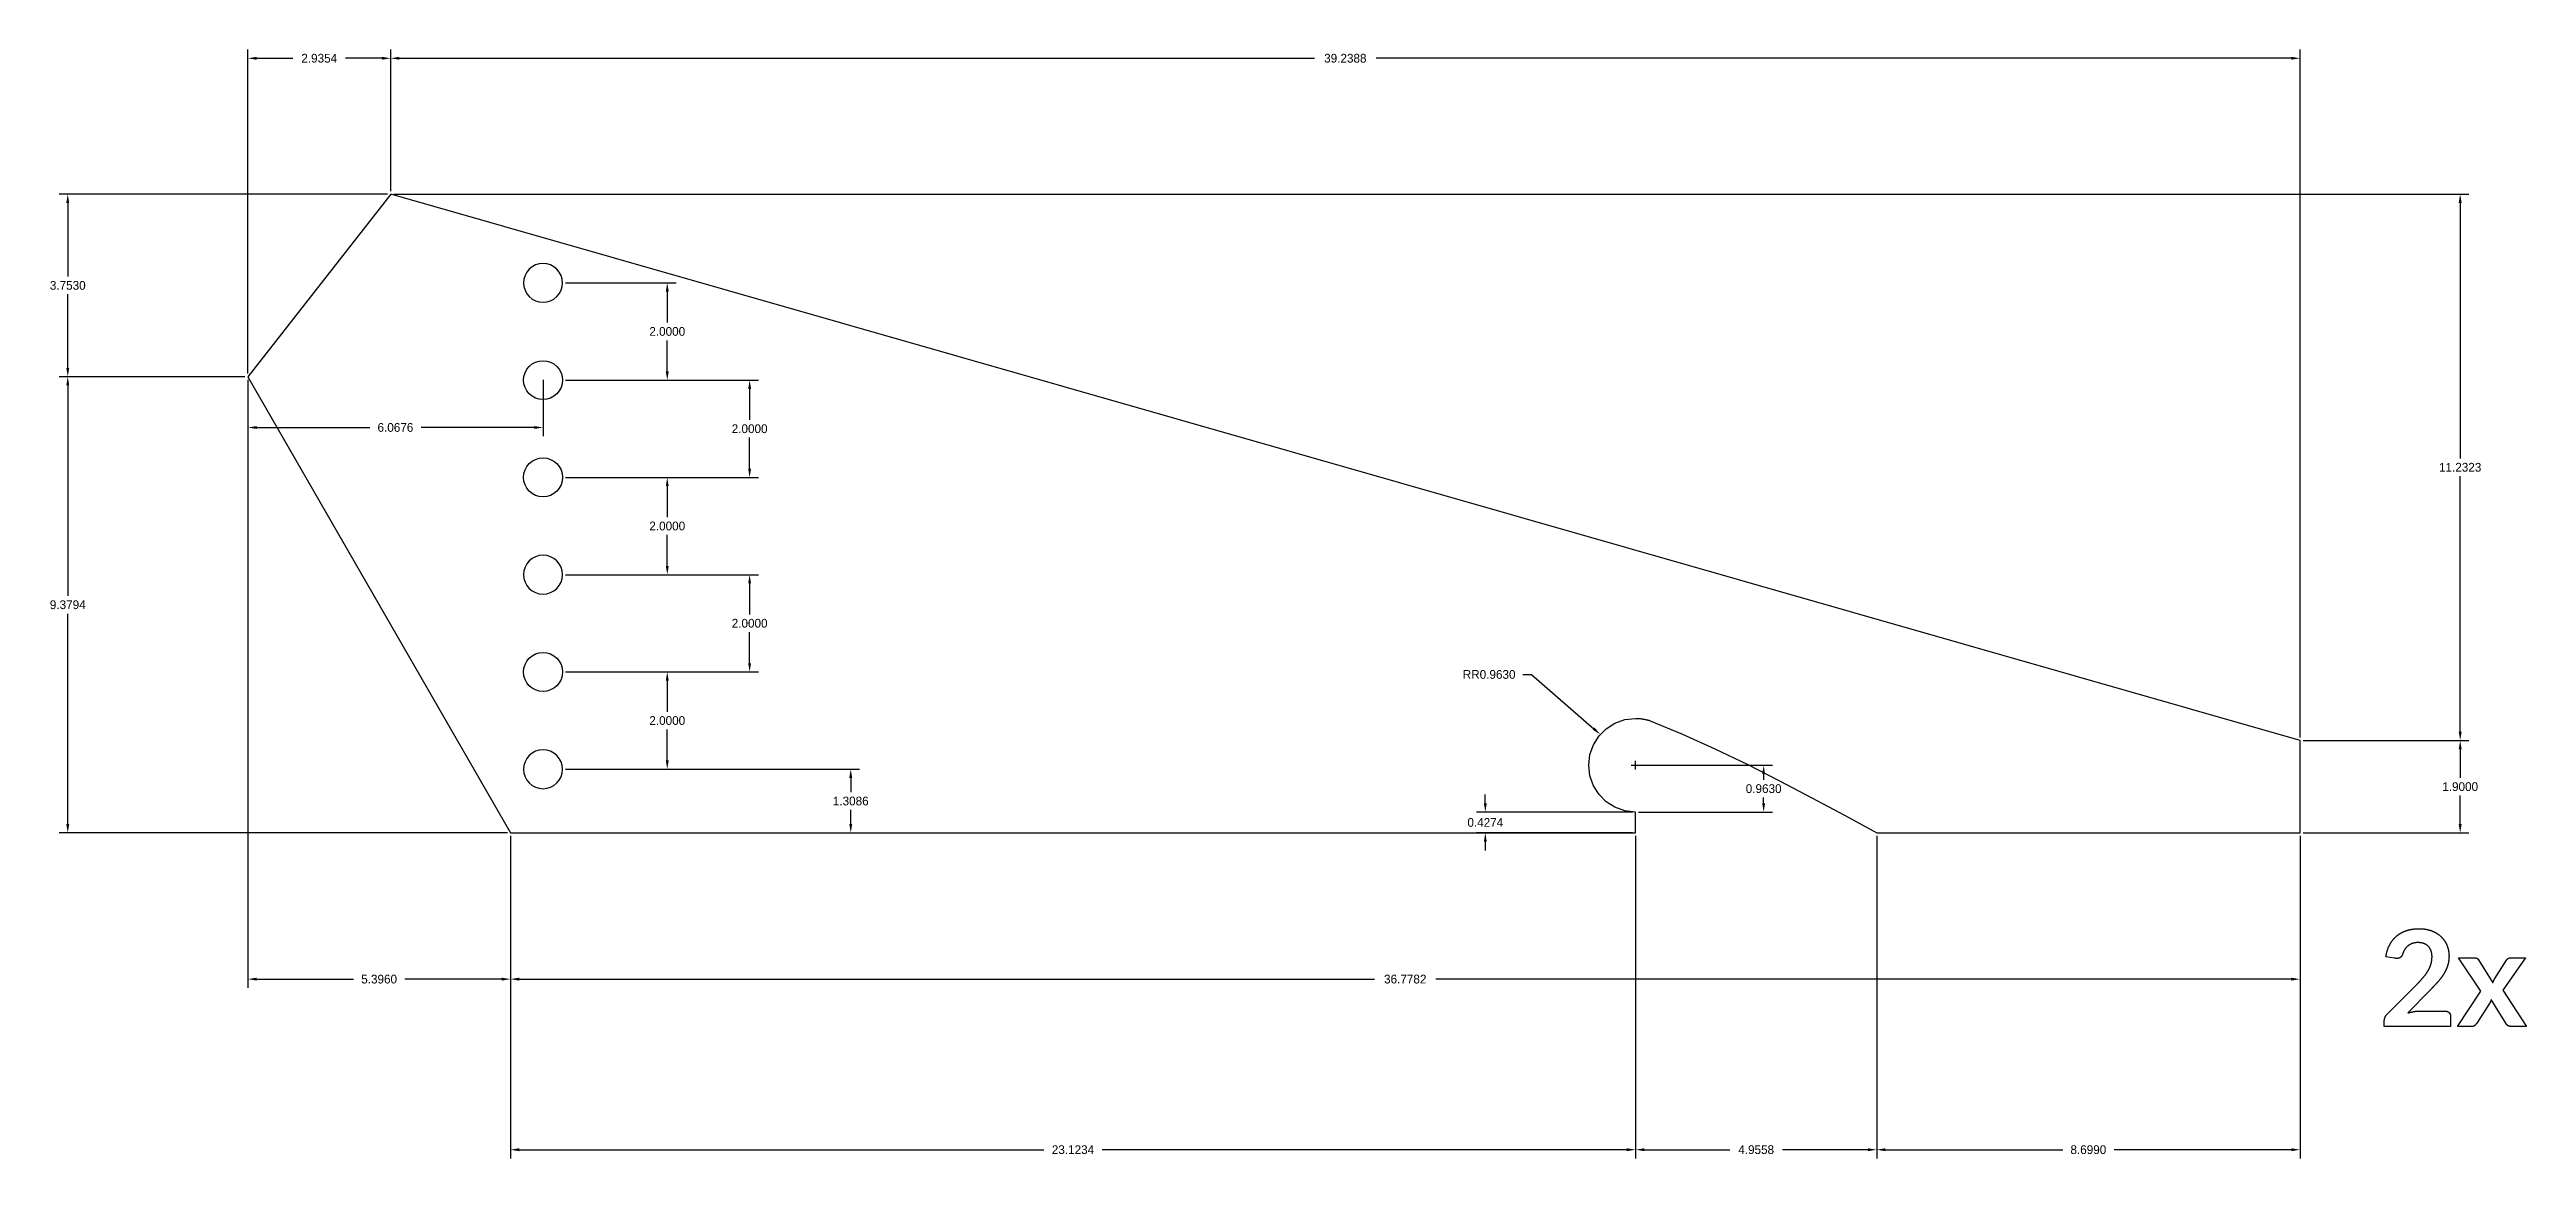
# Model space of a CAD drawing. Header units: millimetres. Extents: x -53 to 104, y -220 to 130.
# Drawn here: x -10.1 to 40.8, y -165.7 to -142.9 of the extents above; entities that cross this region are included whole.
import ezdxf

# ---------------------------------------------------------------- set-up
doc = ezdxf.new("R2010")
doc.units = ezdxf.units.MM
doc.header["$MEASUREMENT"] = 0
doc.layers.add('Standard', color=18, linetype='Continuous', true_color=0x000000)
doc.dimstyles.get("Standard").update_dxf_attribs({"dimtxt": 0.18, "dimasz": 0.18, "dimexe": 0.18, "dimexo": 0.0625, "dimgap": 0.09, "dimtad": 0, "dimtih": 1, "dimtoh": 1, "dimdec": 4, "dimzin": 0, "dimdsep": 46, "dimtxsty": 'Standard', "dimcen": 0.09, "dimadec": 0, "dimazin": 0, "dimtfac": 1, "dimtdec": 4, "dimtofl": 0, "dimtmove": 0, "dimatfit": 3, "dimfxl": 1, "dimtolj": 1, "dimtzin": 0, "dimarcsym": 0})

msp = doc.modelspace()

# ---------------------------------------------------------------- blocks, each defined once
blk = doc.blocks.new('*D42')
at = {"layer": 'Defpoints', "color": 0}
for p in [(22.481, -157.594), (22.481, -158.557), (25.113, -158.557)]:
    blk.add_point(p, dxfattribs=at)
at = {"layer": 'Standard', "color": 0, "lineweight": -2}
for p, q in [((22.544, -157.594), (25.293, -157.594)), ((25.113, -157.774), (25.113, -157.894)), ((25.113, -158.377), (25.113, -158.258)), ((22.544, -158.557), (25.293, -158.557))]:
    blk.add_line(p, q, dxfattribs=at)
at = {"layer": 'Standard', "color": 0}
for points in [[(25.143, -157.774), (25.083, -157.774), (25.113, -157.594)], [(25.083, -158.377), (25.143, -158.377), (25.113, -158.557)]]:
    blk.add_solid(points, dxfattribs=at)
at = {"layer": 'Standard', "color": 0, "insert": (25.113, -158.076), "char_height": 0.18, "attachment_point": 5}
blk.add_mtext('\\A1;0.9630', dxfattribs=at)
blk = doc.blocks.new('*D43')
at = {"layer": 'Defpoints', "color": 0}
for p in [(21.756, -156.961), (22.481, -157.594)]:
    blk.add_point(p, dxfattribs=at)
at = {"layer": 'Standard', "color": 0, "lineweight": -2}
for p, q in [((20.163, -155.728), (20.343, -155.728)), ((20.343, -155.728), (21.62, -156.843))]:
    blk.add_line(p, q, dxfattribs=at)
at = {"layer": 'Standard', "color": 0}
for p, q in [((22.391, -157.594), (22.571, -157.594)), ((22.481, -157.684), (22.481, -157.504))]:
    blk.add_line(p, q, dxfattribs=at)
blk.add_solid([(21.6, -156.865), (21.64, -156.82), (21.756, -156.961)], dxfattribs=at)
at = {"layer": 'Standard', "color": 0, "insert": (19.471, -155.728), "char_height": 0.18, "attachment_point": 5}
blk.add_mtext('\\A1;RR0.9630', dxfattribs=at)
blk = doc.blocks.new('*D44')
at = {"layer": 'Defpoints', "color": 0}
for p in [(19.393, -158.557), (22.481, -158.557), (22.481, -158.985)]:
    blk.add_point(p, dxfattribs=at)
at = {"layer": 'Standard', "color": 0, "lineweight": -2}
for p, q in [((19.393, -158.377), (19.393, -158.197)), ((22.419, -158.557), (19.213, -158.557)), ((22.419, -158.985), (19.213, -158.985)), ((19.393, -159.165), (19.393, -159.345))]:
    blk.add_line(p, q, dxfattribs=at)
at = {"layer": 'Standard', "color": 0}
for points in [[(19.363, -158.377), (19.423, -158.377), (19.393, -158.557)], [(19.423, -159.165), (19.363, -159.165), (19.393, -158.985)]]:
    blk.add_solid(points, dxfattribs=at)
at = {"layer": 'Standard', "color": 0, "insert": (19.393, -158.771), "char_height": 0.18, "attachment_point": 5}
blk.add_mtext('\\A1;0.4274', dxfattribs=at)
blk = doc.blocks.new('*D45')
at = {"layer": 'Defpoints', "color": 0}
for p in [(27.437, -158.985), (36.136, -158.985), (36.136, -165.499)]:
    blk.add_point(p, dxfattribs=at)
at = {"layer": 'Standard', "color": 0, "lineweight": -2}
for p, q in [((27.437, -159.047), (27.437, -165.679)), ((36.136, -159.047), (36.136, -165.679)), ((27.617, -165.499), (31.259, -165.499)), ((35.956, -165.499), (32.313, -165.499))]:
    blk.add_line(p, q, dxfattribs=at)
at = {"layer": 'Standard', "color": 0}
for points in [[(27.617, -165.469), (27.617, -165.529), (27.437, -165.499)], [(35.956, -165.529), (35.956, -165.469), (36.136, -165.499)]]:
    blk.add_solid(points, dxfattribs=at)
at = {"layer": 'Standard', "color": 0, "insert": (31.786, -165.499), "char_height": 0.18, "attachment_point": 5}
blk.add_mtext('\\A1;8.6990', dxfattribs=at)
blk = doc.blocks.new('*D46')
at = {"layer": 'Defpoints', "color": 0}
for p in [(22.481, -158.985), (27.437, -158.985), (27.437, -165.499)]:
    blk.add_point(p, dxfattribs=at)
at = {"layer": 'Standard', "color": 0, "lineweight": -2}
for p, q in [((22.481, -159.047), (22.481, -165.679)), ((27.437, -159.047), (27.437, -165.679)), ((22.661, -165.499), (24.416, -165.499)), ((27.257, -165.499), (25.502, -165.499))]:
    blk.add_line(p, q, dxfattribs=at)
at = {"layer": 'Standard', "color": 0}
for points in [[(22.661, -165.469), (22.661, -165.529), (22.481, -165.499)], [(27.257, -165.529), (27.257, -165.469), (27.437, -165.499)]]:
    blk.add_solid(points, dxfattribs=at)
at = {"layer": 'Standard', "color": 0, "insert": (24.959, -165.499), "char_height": 0.18, "attachment_point": 5}
blk.add_mtext('\\A1;4.9558', dxfattribs=at)
blk = doc.blocks.new('*D47')
at = {"layer": 'Defpoints', "color": 0}
for p in [(-0.642, -158.985), (22.481, -158.985), (22.481, -165.499)]:
    blk.add_point(p, dxfattribs=at)
at = {"layer": 'Standard', "color": 0, "lineweight": -2}
for p, q in [((-0.642, -159.047), (-0.642, -165.679)), ((22.481, -159.047), (22.481, -165.679)), ((-0.462, -165.499), (10.318, -165.499)), ((22.301, -165.499), (11.52, -165.499))]:
    blk.add_line(p, q, dxfattribs=at)
at = {"layer": 'Standard', "color": 0}
for points in [[(-0.462, -165.469), (-0.462, -165.529), (-0.642, -165.499)], [(22.301, -165.529), (22.301, -165.469), (22.481, -165.499)]]:
    blk.add_solid(points, dxfattribs=at)
at = {"layer": 'Standard', "color": 0, "insert": (10.919, -165.499), "char_height": 0.18, "attachment_point": 5}
blk.add_mtext('\\A1;23.1234', dxfattribs=at)
blk = doc.blocks.new('*D48')
at = {"layer": 'Defpoints', "color": 0}
for p in [(2.581, -157.676), (-0.642, -158.985), (6.352, -158.985)]:
    blk.add_point(p, dxfattribs=at)
at = {"layer": 'Standard', "color": 0, "lineweight": -2}
for p, q in [((2.644, -157.676), (6.532, -157.676)), ((6.352, -157.856), (6.352, -158.149)), ((6.352, -158.805), (6.352, -158.512)), ((-0.58, -158.985), (6.532, -158.985))]:
    blk.add_line(p, q, dxfattribs=at)
at = {"layer": 'Standard', "color": 0}
for points in [[(6.382, -157.856), (6.322, -157.856), (6.352, -157.676)], [(6.322, -158.805), (6.382, -158.805), (6.352, -158.985)]]:
    blk.add_solid(points, dxfattribs=at)
at = {"layer": 'Standard', "color": 0, "insert": (6.352, -158.331), "char_height": 0.18, "attachment_point": 5}
blk.add_mtext('\\A1;1.3086', dxfattribs=at)
blk = doc.blocks.new('*D49')
at = {"layer": 'Defpoints', "color": 0}
for p in [(2.122, -149.676), (4.274, -149.676), (2.122, -151.676)]:
    blk.add_point(p, dxfattribs=at)
at = {"layer": 'Standard', "color": 0, "lineweight": -2}
for p, q in [((2.184, -149.676), (4.454, -149.676)), ((4.274, -149.856), (4.274, -150.494)), ((4.274, -151.496), (4.274, -150.858)), ((2.184, -151.676), (4.454, -151.676))]:
    blk.add_line(p, q, dxfattribs=at)
at = {"layer": 'Standard', "color": 0}
for points in [[(4.304, -149.856), (4.244, -149.856), (4.274, -149.676)], [(4.244, -151.496), (4.304, -151.496), (4.274, -151.676)]]:
    blk.add_solid(points, dxfattribs=at)
at = {"layer": 'Standard', "color": 0, "insert": (4.274, -150.676), "char_height": 0.18, "attachment_point": 5}
blk.add_mtext('\\A1;2.0000', dxfattribs=at)
blk = doc.blocks.new('*D50')
at = {"layer": 'Defpoints', "color": 0}
for p in [(2.122, -153.676), (4.274, -153.676), (2.122, -155.676)]:
    blk.add_point(p, dxfattribs=at)
at = {"layer": 'Standard', "color": 0, "lineweight": -2}
for p, q in [((2.184, -153.676), (4.454, -153.676)), ((4.274, -153.856), (4.274, -154.494)), ((4.274, -155.496), (4.274, -154.858)), ((2.184, -155.676), (4.454, -155.676))]:
    blk.add_line(p, q, dxfattribs=at)
at = {"layer": 'Standard', "color": 0}
for points in [[(4.304, -153.856), (4.244, -153.856), (4.274, -153.676)], [(4.244, -155.496), (4.304, -155.496), (4.274, -155.676)]]:
    blk.add_solid(points, dxfattribs=at)
at = {"layer": 'Standard', "color": 0, "insert": (4.274, -154.676), "char_height": 0.18, "attachment_point": 5}
blk.add_mtext('\\A1;2.0000', dxfattribs=at)
blk = doc.blocks.new('*D51')
at = {"layer": 'Defpoints', "color": 0}
for p in [(0.429, -155.676), (2.581, -155.676), (0.429, -157.676)]:
    blk.add_point(p, dxfattribs=at)
at = {"layer": 'Standard', "color": 0, "lineweight": -2}
for p, q in [((0.492, -155.676), (2.761, -155.676)), ((2.581, -155.856), (2.581, -156.494)), ((2.581, -157.496), (2.581, -156.858)), ((0.492, -157.676), (2.761, -157.676))]:
    blk.add_line(p, q, dxfattribs=at)
at = {"layer": 'Standard', "color": 0}
for points in [[(2.611, -155.856), (2.551, -155.856), (2.581, -155.676)], [(2.551, -157.496), (2.611, -157.496), (2.581, -157.676)]]:
    blk.add_solid(points, dxfattribs=at)
at = {"layer": 'Standard', "color": 0, "insert": (2.581, -156.676), "char_height": 0.18, "attachment_point": 5}
blk.add_mtext('\\A1;2.0000', dxfattribs=at)
blk = doc.blocks.new('*D52')
at = {"layer": 'Defpoints', "color": 0}
for p in [(0.429, -151.676), (2.581, -151.676), (0.429, -153.676)]:
    blk.add_point(p, dxfattribs=at)
at = {"layer": 'Standard', "color": 0, "lineweight": -2}
for p, q in [((0.492, -151.676), (2.761, -151.676)), ((2.581, -151.856), (2.581, -152.494)), ((2.581, -153.496), (2.581, -152.858)), ((0.492, -153.676), (2.761, -153.676))]:
    blk.add_line(p, q, dxfattribs=at)
at = {"layer": 'Standard', "color": 0}
for points in [[(2.611, -151.856), (2.551, -151.856), (2.581, -151.676)], [(2.551, -153.496), (2.611, -153.496), (2.581, -153.676)]]:
    blk.add_solid(points, dxfattribs=at)
at = {"layer": 'Standard', "color": 0, "insert": (2.581, -152.676), "char_height": 0.18, "attachment_point": 5}
blk.add_mtext('\\A1;2.0000', dxfattribs=at)
blk = doc.blocks.new('*D53')
at = {"layer": 'Defpoints', "color": 0}
for p in [(0.429, -147.676), (2.581, -147.676), (0.429, -149.676)]:
    blk.add_point(p, dxfattribs=at)
at = {"layer": 'Standard', "color": 0, "lineweight": -2}
for p, q in [((0.492, -147.676), (2.761, -147.676)), ((2.581, -147.856), (2.581, -148.494)), ((2.581, -149.496), (2.581, -148.858)), ((0.492, -149.676), (2.761, -149.676))]:
    blk.add_line(p, q, dxfattribs=at)
at = {"layer": 'Standard', "color": 0}
for points in [[(2.611, -147.856), (2.551, -147.856), (2.581, -147.676)], [(2.551, -149.496), (2.611, -149.496), (2.581, -149.676)]]:
    blk.add_solid(points, dxfattribs=at)
at = {"layer": 'Standard', "color": 0, "insert": (2.581, -148.676), "char_height": 0.18, "attachment_point": 5}
blk.add_mtext('\\A1;2.0000', dxfattribs=at)
blk = doc.blocks.new('*D54')
at = {"layer": 'Defpoints', "color": 0}
for p in [(-6.038, -149.605), (0.029, -149.605), (0.029, -150.65)]:
    blk.add_point(p, dxfattribs=at)
at = {"layer": 'Standard', "color": 0, "lineweight": -2}
for p, q in [((-6.038, -149.668), (-6.038, -150.83)), ((0.029, -149.668), (0.029, -150.83)), ((-5.858, -150.65), (-3.532, -150.65)), ((-0.151, -150.65), (-2.478, -150.65))]:
    blk.add_line(p, q, dxfattribs=at)
at = {"layer": 'Standard', "color": 0}
for points in [[(-5.858, -150.62), (-5.858, -150.68), (-6.038, -150.65)], [(-0.151, -150.68), (-0.151, -150.62), (0.029, -150.65)]]:
    blk.add_solid(points, dxfattribs=at)
at = {"layer": 'Standard', "color": 0, "insert": (-3.005, -150.65), "char_height": 0.18, "attachment_point": 5}
blk.add_mtext('\\A1;6.0676', dxfattribs=at)
blk = doc.blocks.new('*D55')
at = {"layer": 'Defpoints', "color": 0}
for p in [(-3.103, -145.852), (36.136, -157.085), (39.427, -157.085)]:
    blk.add_point(p, dxfattribs=at)
at = {"layer": 'Standard', "color": 0, "lineweight": -2}
for p, q in [((-3.04, -145.852), (39.607, -145.852)), ((39.427, -146.032), (39.427, -151.287)), ((39.427, -156.905), (39.427, -151.651)), ((36.198, -157.085), (39.607, -157.085))]:
    blk.add_line(p, q, dxfattribs=at)
at = {"layer": 'Standard', "color": 0}
for points in [[(39.457, -146.032), (39.397, -146.032), (39.427, -145.852)], [(39.397, -156.905), (39.457, -156.905), (39.427, -157.085)]]:
    blk.add_solid(points, dxfattribs=at)
at = {"layer": 'Standard', "color": 0, "insert": (39.427, -151.469), "char_height": 0.18, "attachment_point": 5}
blk.add_mtext('\\A1;11.2323', dxfattribs=at)
blk = doc.blocks.new('*D56')
at = {"layer": 'Defpoints', "color": 0}
for p in [(36.136, -143.059), (-3.103, -145.852), (36.136, -157.085)]:
    blk.add_point(p, dxfattribs=at)
at = {"layer": 'Standard', "color": 0, "lineweight": -2}
for p, q in [((-3.103, -145.79), (-3.103, -142.879)), ((36.136, -157.022), (36.136, -142.879)), ((-2.923, -143.059), (15.885, -143.059)), ((35.956, -143.059), (17.148, -143.059))]:
    blk.add_line(p, q, dxfattribs=at)
at = {"layer": 'Standard', "color": 0}
for points in [[(-2.923, -143.029), (-2.923, -143.089), (-3.103, -143.059)], [(35.956, -143.089), (35.956, -143.029), (36.136, -143.059)]]:
    blk.add_solid(points, dxfattribs=at)
at = {"layer": 'Standard', "color": 0, "insert": (16.516, -143.059), "char_height": 0.18, "attachment_point": 5}
blk.add_mtext('\\A1;39.2388', dxfattribs=at)
blk = doc.blocks.new('*D57')
at = {"layer": 'Defpoints', "color": 0}
for p in [(-3.103, -143.059), (-3.103, -145.852), (-6.038, -149.605)]:
    blk.add_point(p, dxfattribs=at)
at = {"layer": 'Standard', "color": 0, "lineweight": -2}
for p, q in [((-6.038, -149.543), (-6.038, -142.879)), ((-3.103, -145.79), (-3.103, -142.879)), ((-5.858, -143.059), (-5.112, -143.059)), ((-3.283, -143.059), (-4.03, -143.059))]:
    blk.add_line(p, q, dxfattribs=at)
at = {"layer": 'Standard', "color": 0}
for points in [[(-5.858, -143.029), (-5.858, -143.089), (-6.038, -143.059)], [(-3.283, -143.089), (-3.283, -143.029), (-3.103, -143.059)]]:
    blk.add_solid(points, dxfattribs=at)
at = {"layer": 'Standard', "color": 0, "insert": (-4.571, -143.059), "char_height": 0.18, "attachment_point": 5}
blk.add_mtext('\\A1;2.9354', dxfattribs=at)
blk = doc.blocks.new('*D58')
at = {"layer": 'Defpoints', "color": 0}
for p in [(-9.739, -145.852), (-3.103, -145.852), (-6.038, -149.605)]:
    blk.add_point(p, dxfattribs=at)
at = {"layer": 'Standard', "color": 0, "lineweight": -2}
for p, q in [((-3.165, -145.852), (-9.919, -145.852)), ((-9.739, -146.032), (-9.739, -147.547)), ((-9.739, -149.425), (-9.739, -147.911)), ((-6.101, -149.605), (-9.919, -149.605))]:
    blk.add_line(p, q, dxfattribs=at)
at = {"layer": 'Standard', "color": 0}
for points in [[(-9.709, -146.032), (-9.769, -146.032), (-9.739, -145.852)], [(-9.769, -149.425), (-9.709, -149.425), (-9.739, -149.605)]]:
    blk.add_solid(points, dxfattribs=at)
at = {"layer": 'Standard', "color": 0, "insert": (-9.739, -147.729), "char_height": 0.18, "attachment_point": 5}
blk.add_mtext('\\A1;3.7530', dxfattribs=at)
blk = doc.blocks.new('*D59')
at = {"layer": 'Defpoints', "color": 0}
for p in [(-6.038, -149.605), (-0.642, -158.985), (-0.642, -161.992)]:
    blk.add_point(p, dxfattribs=at)
at = {"layer": 'Standard', "color": 0, "lineweight": -2}
for p, q in [((-6.038, -149.668), (-6.038, -162.172)), ((-0.642, -159.047), (-0.642, -162.172)), ((-5.858, -161.992), (-3.867, -161.992)), ((-0.822, -161.992), (-2.813, -161.992))]:
    blk.add_line(p, q, dxfattribs=at)
at = {"layer": 'Standard', "color": 0}
for points in [[(-5.858, -161.962), (-5.858, -162.022), (-6.038, -161.992)], [(-0.822, -162.022), (-0.822, -161.962), (-0.642, -161.992)]]:
    blk.add_solid(points, dxfattribs=at)
at = {"layer": 'Standard', "color": 0, "insert": (-3.34, -161.992), "char_height": 0.18, "attachment_point": 5}
blk.add_mtext('\\A1;5.3960', dxfattribs=at)
blk = doc.blocks.new('*D60')
at = {"layer": 'Defpoints', "color": 0}
for p in [(-9.739, -149.605), (-6.038, -149.605), (-0.642, -158.985)]:
    blk.add_point(p, dxfattribs=at)
at = {"layer": 'Standard', "color": 0, "lineweight": -2}
for p, q in [((-6.101, -149.605), (-9.919, -149.605)), ((-9.739, -149.785), (-9.739, -154.111)), ((-9.739, -158.805), (-9.739, -154.479)), ((-0.705, -158.985), (-9.919, -158.985))]:
    blk.add_line(p, q, dxfattribs=at)
at = {"layer": 'Standard', "color": 0}
for points in [[(-9.709, -149.785), (-9.769, -149.785), (-9.739, -149.605)], [(-9.769, -158.805), (-9.709, -158.805), (-9.739, -158.985)]]:
    blk.add_solid(points, dxfattribs=at)
at = {"layer": 'Standard', "color": 0, "insert": (-9.739, -154.295), "char_height": 0.18, "attachment_point": 5}
blk.add_mtext('\\A1;9.3794', dxfattribs=at)
blk = doc.blocks.new('*D61')
at = {"layer": 'Defpoints', "color": 0}
for p in [(36.136, -157.085), (39.427, -157.085), (36.136, -158.985)]:
    blk.add_point(p, dxfattribs=at)
at = {"layer": 'Standard', "color": 0, "lineweight": -2}
for p, q in [((36.198, -157.085), (39.607, -157.085)), ((39.427, -157.265), (39.427, -157.853)), ((39.427, -158.805), (39.427, -158.217)), ((36.198, -158.985), (39.607, -158.985))]:
    blk.add_line(p, q, dxfattribs=at)
at = {"layer": 'Standard', "color": 0}
for points in [[(39.457, -157.265), (39.397, -157.265), (39.427, -157.085)], [(39.397, -158.805), (39.457, -158.805), (39.427, -158.985)]]:
    blk.add_solid(points, dxfattribs=at)
at = {"layer": 'Standard', "color": 0, "insert": (39.427, -158.035), "char_height": 0.18, "attachment_point": 5}
blk.add_mtext('\\A1;1.9000', dxfattribs=at)
blk = doc.blocks.new('*D62')
at = {"layer": 'Defpoints', "color": 0}
for p in [(-0.642, -158.985), (36.136, -158.985), (36.136, -161.992)]:
    blk.add_point(p, dxfattribs=at)
at = {"layer": 'Standard', "color": 0, "lineweight": -2}
for p, q in [((-0.642, -159.047), (-0.642, -162.172)), ((36.136, -159.047), (36.136, -162.172)), ((-0.462, -161.992), (17.115, -161.992)), ((35.956, -161.992), (18.378, -161.992))]:
    blk.add_line(p, q, dxfattribs=at)
at = {"layer": 'Standard', "color": 0}
for points in [[(-0.462, -161.962), (-0.462, -162.022), (-0.642, -161.992)], [(35.956, -162.022), (35.956, -161.962), (36.136, -161.992)]]:
    blk.add_solid(points, dxfattribs=at)
at = {"layer": 'Standard', "color": 0, "insert": (17.747, -161.992), "char_height": 0.18, "attachment_point": 5}
blk.add_mtext('\\A1;36.7782', dxfattribs=at)

# ---------------------------------------------------------------- dimensions: what is measured, and where the dimension line sits
at = {"layer": 'Standard'}
for base, p1, p2, picture, middle in [((-3.10298, -143.05861), (-6.0384, -149.60545), (-3.10298, -145.85249), '*D57', (-4.57069, -143.05861)), ((36.13578, -143.05861), (-3.10298, -145.85249), (36.13578, -157.08484), '*D56', (16.5164, -143.05861)), ((0.02923, -150.6502), (-6.0384, -149.60545), (0.02923, -149.60545), '*D54', (-3.00458, -150.6502)), ((-0.64242, -161.99215), (-6.0384, -149.60545), (-0.64242, -158.98485), '*D59', (-3.34041, -161.99215)), ((22.481, -165.49924), (-0.64242, -158.98485), (22.481, -158.98485), '*D47', (10.91929, -165.49924)), ((36.13578, -161.99215), (-0.64242, -158.98485), (36.13578, -158.98485), '*D62', (17.74668, -161.99215)), ((27.43683, -165.49924), (22.481, -158.98485), (27.43683, -158.98485), '*D46', (24.95892, -165.49924)), ((36.13578, -165.499244), (27.436829, -158.984848), (36.13578, -158.984848), '*D45', (31.786304, -165.499244))]:
    dim = msp.add_linear_dim(base=base, p1=p1, p2=p2, dimstyle='Standard', dxfattribs=at)
    dim.commit()
    dim.dimension.update_dxf_attribs({"geometry": picture, "text_midpoint": middle})
for base, p1, p2, picture, middle in [((-9.73877, -145.85249), (-6.0384, -149.60545), (-3.10298, -145.85249), '*D58', (-9.73877, -147.72897)), ((39.427352, -157.084839), (-3.102984, -145.852493), (36.13578, -157.084839), '*D55', (39.427352, -151.468666)), ((2.5812, -147.67628), (0.42923, -149.67628), (0.42923, -147.67628), '*D53', (2.5812, -148.67628)), ((-9.73877, -149.60545), (-0.64242, -158.98485), (-6.0384, -149.60545), '*D60', (-9.73877, -154.29515)), ((4.27366, -149.67628), (2.1217, -151.67628), (2.1217, -149.67628), '*D49', (4.27366, -150.67628)), ((2.5812, -151.67628), (0.42923, -153.67628), (0.42923, -151.67628), '*D52', (2.5812, -152.67628)), ((4.27366, -153.67628), (2.1217, -155.67628), (2.1217, -153.67628), '*D50', (4.27366, -154.67628)), ((2.5812, -155.67628), (0.42923, -157.67628), (0.42923, -155.67628), '*D51', (2.5812, -156.67628)), ((39.42735, -157.08484), (36.13578, -158.98485), (36.13578, -157.08484), '*D61', (39.42735, -158.03484)), ((6.35228, -158.98485), (2.5812, -157.67628), (-0.64242, -158.98485), '*D48', (6.35228, -158.33057)), ((25.11257, -158.55745), (22.481, -157.59444), (22.481, -158.55745), '*D42', (25.11257, -158.07595)), ((19.39311, -158.55745), (22.481, -158.98485), (22.481, -158.55745), '*D44', (19.39311, -158.77115))]:
    dim = msp.add_linear_dim(base=base, p1=p1, p2=p2, angle=90, dimstyle='Standard', dxfattribs=at)
    dim.commit()
    dim.dimension.update_dxf_attribs({"geometry": picture, "text_midpoint": middle})
dim = msp.add_radius_dim(center=(22.481, -157.59444), mpoint=(21.75558, -156.96109), text='R<>', dimstyle='Standard', override={"dimtad": 0, "dimtofl": 0}, dxfattribs=at)
dim.commit()
dim.dimension.update_dxf_attribs({"geometry": '*D43', "text_midpoint": (19.47105, -155.72783), "dimtype": 164})

# ---------------------------------------------------------------- linework, layer by layer
at = {"color": 54, "true_color": 0xb1941a}
for points in [[(22.77761, -156.67825), (23.44321, -156.95325), (24.10881, -157.25342), (24.77442, -157.57454), (25.44002, -157.91245), (26.10562, -158.26291), (26.77123, -158.62178), (27.43683, -158.98485), (36.13578, -158.98485), (36.13578, -157.08484), (-3.10298, -145.85249), (-6.0384, -149.60545), (-0.64242, -158.98485), (22.481, -158.98485), (22.481, -158.55745), (22.26035, -158.532), (22.05771, -158.45949), (21.87889, -158.34573), (21.72971, -158.19655), (21.61596, -158.01775), (21.54346, -157.81511), (21.518, -157.59445), (21.54346, -157.37379), (21.61596, -157.17114), (21.72971, -156.99234), (21.87889, -156.84315), (22.05771, -156.7294), (22.26035, -156.65689), (22.481, -156.63144), (22.49537, -156.63136), (22.50974, -156.63153), (22.5241, -156.63193), (22.53845, -156.63255), (22.55279, -156.63341), (22.56712, -156.63449), (22.58143, -156.63582), (22.59571, -156.63737), (22.60997, -156.63914), (22.62419, -156.64116), (22.63838, -156.6434), (22.65253, -156.64587), (22.66665, -156.64856), (22.68072, -156.65149), (22.69474, -156.65463), (22.7087, -156.65802), (22.72261, -156.66162), (22.72428, -156.66208), (22.7267, -156.66275), (22.73117, -156.66399), (22.73645, -156.66544), (22.75024, -156.66949), (22.76395, -156.67377), (22.77761, -156.67825)], [(-0.25361, -147.39345), (-0.30335, -147.45406), (-0.34032, -147.52322), (-0.36308, -147.59825), (-0.37076, -147.67628), (-0.36308, -147.75433), (-0.34032, -147.82936), (-0.30335, -147.89851), (-0.25361, -147.95914), (-0.19299, -148.00888), (-0.12384, -148.04584), (-0.0488, -148.0686), (0.02923, -148.07629), (0.10727, -148.0686), (0.18231, -148.04584), (0.25146, -148.00888), (0.31208, -147.95914), (0.36182, -147.89851), (0.39879, -147.82936), (0.42155, -147.75432), (0.42923, -147.67628), (0.42155, -147.59825), (0.39879, -147.52322), (0.36182, -147.45406), (0.31208, -147.39345), (0.25146, -147.3437), (0.18231, -147.30673), (0.10727, -147.28398), (0.02923, -147.27629), (-0.0488, -147.28398), (-0.12384, -147.30673), (-0.19299, -147.3437), (-0.25361, -147.39345)], [(-0.0488, -149.28398), (0.02923, -149.27629), (0.10727, -149.28398), (0.18231, -149.30673), (0.25146, -149.3437), (0.31208, -149.39345), (0.36182, -149.45406), (0.39879, -149.52322), (0.42155, -149.59825), (0.42923, -149.67628), (0.42155, -149.75432), (0.39879, -149.82936), (0.36182, -149.89851), (0.31208, -149.95914), (0.25146, -150.00888), (0.18231, -150.04584), (0.10727, -150.0686), (0.02923, -150.07629), (-0.0488, -150.0686), (-0.12384, -150.04584), (-0.19299, -150.00888), (-0.25361, -149.95914), (-0.30335, -149.89851), (-0.34032, -149.82936), (-0.36308, -149.75433), (-0.37077, -149.67628), (-0.36308, -149.59825), (-0.34032, -149.52322), (-0.30335, -149.45406), (-0.25361, -149.39345), (-0.19299, -149.3437), (-0.12384, -149.30673), (-0.0488, -149.28398)], [(-0.193, -151.3437), (-0.12384, -151.30673), (-0.0488, -151.28398), (0.02923, -151.27629), (0.10727, -151.28398), (0.18231, -151.30673), (0.25146, -151.3437), (0.31208, -151.39345), (0.36182, -151.45406), (0.39878, -151.52322), (0.42155, -151.59825), (0.42923, -151.67628), (0.42155, -151.75432), (0.39879, -151.82936), (0.36182, -151.89851), (0.31208, -151.95914), (0.25146, -152.00888), (0.18231, -152.04584), (0.10727, -152.0686), (0.02923, -152.07629), (-0.0488, -152.0686), (-0.12384, -152.04584), (-0.19299, -152.00888), (-0.25361, -151.95914), (-0.30335, -151.89851), (-0.34032, -151.82936), (-0.36308, -151.75433), (-0.37077, -151.67628), (-0.36308, -151.59825), (-0.34032, -151.52322), (-0.30335, -151.45406), (-0.25361, -151.39345), (-0.193, -151.3437)], [(-0.12384, -153.30673), (-0.193, -153.3437), (-0.25361, -153.39345), (-0.30335, -153.45406), (-0.34032, -153.52322), (-0.36308, -153.59825), (-0.37077, -153.67628), (-0.36308, -153.75433), (-0.34032, -153.82936), (-0.30335, -153.89851), (-0.25361, -153.95914), (-0.193, -154.00888), (-0.12384, -154.04584), (-0.0488, -154.0686), (0.02923, -154.07629), (0.10727, -154.0686), (0.18231, -154.04584), (0.25146, -154.00888), (0.31208, -153.95914), (0.36182, -153.89851), (0.39878, -153.82936), (0.42155, -153.75433), (0.42923, -153.67628), (0.42155, -153.59825), (0.39878, -153.52322), (0.36182, -153.45406), (0.31208, -153.39345), (0.25146, -153.3437), (0.18231, -153.30673), (0.10727, -153.28398), (0.02923, -153.27629), (-0.0488, -153.28398), (-0.12384, -153.30673)], [(-0.12384, -155.30673), (-0.0488, -155.28398), (0.02923, -155.27629), (0.10727, -155.28398), (0.18231, -155.30673), (0.25146, -155.3437), (0.31207, -155.39345), (0.36182, -155.45406), (0.39878, -155.52322), (0.42155, -155.59825), (0.42923, -155.67628), (0.42155, -155.75433), (0.39878, -155.82936), (0.36182, -155.89851), (0.31208, -155.95914), (0.25146, -156.00888), (0.18231, -156.04584), (0.10727, -156.0686), (0.02923, -156.07629), (-0.0488, -156.0686), (-0.12384, -156.04584), (-0.193, -156.00888), (-0.25361, -155.95914), (-0.30336, -155.89851), (-0.34032, -155.82936), (-0.36308, -155.75433), (-0.37077, -155.67628), (-0.36308, -155.59825), (-0.34032, -155.52322), (-0.30336, -155.45406), (-0.25361, -155.39345), (-0.193, -155.3437), (-0.12384, -155.30673)], [(-0.0488, -158.0686), (0.02923, -158.07629), (0.10727, -158.0686), (0.18231, -158.04584), (0.25146, -158.00888), (0.31207, -157.95914), (0.36182, -157.89851), (0.39878, -157.82936), (0.42155, -157.75432), (0.42923, -157.67628), (0.42155, -157.59825), (0.39878, -157.52322), (0.36182, -157.45406), (0.31207, -157.39345), (0.25146, -157.3437), (0.18231, -157.30673), (0.10727, -157.28398), (0.02923, -157.27629), (-0.0488, -157.28398), (-0.12384, -157.30673), (-0.193, -157.3437), (-0.25361, -157.39345), (-0.30336, -157.45406), (-0.34032, -157.52321), (-0.36308, -157.59825), (-0.37077, -157.67628), (-0.36308, -157.75432), (-0.34032, -157.82936), (-0.30336, -157.89851), (-0.25361, -157.95914), (-0.193, -158.00888), (-0.12384, -158.04584), (-0.0488, -158.0686)]]:
    msp.add_lwpolyline(points, dxfattribs=at)
at = {"layer": 'Standard'}
for p, q in [((38.08025, -161.56195), (37.90163, -161.5303)), ((39.85485, -162.23655), (39.39033, -161.55369)), ((39.39033, -161.55369), (39.71755, -161.55369)), ((39.80404, -161.59764), (40.09941, -162.0676)), ((40.14215, -161.97546), (40.37985, -161.6045)), ((40.77017, -161.55369), (40.30707, -162.22143)), ((40.45808, -161.55369), (40.77017, -161.55369)), ((37.92784, -162.71075), (38.53106, -162.10611)), ((38.799, -162.2297), (38.35102, -162.68736)), ((39.37118, -162.96357), (39.85485, -162.23655)), ((40.30707, -162.22143), (40.78933, -162.96357)), ((37.86735, -162.96357), (37.86735, -162.85087)), ((38.60122, -162.64744), (39.1109, -162.64744)), ((39.23046, -162.76014), (39.23046, -162.96357)), ((40.03086, -162.4922), (39.76695, -162.90026)), ((40.36473, -162.90026), (40.06654, -162.40974)), ((39.23046, -162.96357), (37.86735, -162.96357)), ((39.67481, -162.96357), (39.37118, -162.96357)), ((40.78933, -162.96357), (40.46231, -162.96357))]:
    msp.add_line(p, q, dxfattribs=at)
for points in [[(37.90163, -161.5303), (37.92239, -161.38736), (37.98146, -161.2795)], [(37.98146, -161.2795), (38.04054, -161.17163), (38.12915, -161.09945)], [(38.12915, -161.09945), (38.21775, -161.02728), (38.33247, -160.99089)], [(38.35656, -161.3056), (38.31675, -161.33655), (38.28923, -161.37778)], [(38.33247, -160.99089), (38.44719, -160.9545), (38.57925, -160.9545)], [(38.4479, -161.25752), (38.39638, -161.27466), (38.35656, -161.3056)], [(38.55989, -161.24038), (38.49941, -161.24038), (38.4479, -161.25752)], [(38.67874, -161.25893), (38.62582, -161.24038), (38.55989, -161.24038)], [(38.57925, -160.9545), (38.71654, -160.9545), (38.83066, -160.99502)], [(38.76947, -161.31458), (38.73167, -161.27748), (38.67874, -161.25893)], [(38.82794, -161.40591), (38.80727, -161.35167), (38.76947, -161.31458)], [(38.83066, -160.99502), (38.94477, -161.03554), (39.02582, -161.10974)], [(39.02582, -161.10974), (39.10687, -161.18393), (39.15223, -161.28837)], [(39.15223, -161.28837), (39.19759, -161.3928), (39.19759, -161.52062)], [(38.18751, -161.55228), (38.15042, -161.57284), (38.08025, -161.56195)], [(38.248, -161.46841), (38.22461, -161.53171), (38.18751, -161.55228)], [(38.28923, -161.37778), (38.26171, -161.41901), (38.248, -161.46841)], [(38.66644, -161.95903), (38.72622, -161.88897), (38.76604, -161.82022)], [(38.76604, -161.82022), (38.80586, -161.75147), (38.82723, -161.6807)], [(38.82723, -161.6807), (38.8486, -161.60994), (38.8486, -161.53171)], [(38.8486, -161.53171), (38.8486, -161.46014), (38.82794, -161.40591)], [(39.16533, -161.72395), (39.13308, -161.8174), (39.07874, -161.90268)], [(39.19759, -161.52062), (39.19759, -161.6305), (39.16533, -161.72395)], [(39.71755, -161.55369), (39.75465, -161.55369), (39.77249, -161.56397)], [(39.77249, -161.56397), (39.79033, -161.57425), (39.80404, -161.59764)], [(40.37985, -161.6045), (40.41009, -161.55369), (40.45808, -161.55369)], [(38.53106, -162.10611), (38.60667, -162.02909), (38.66644, -161.95903)], [(38.95163, -162.0676), (38.87884, -162.14724), (38.799, -162.2297)], [(39.07874, -161.90268), (39.02441, -161.98796), (38.95163, -162.0676)], [(40.09941, -162.0676), (40.11453, -162.02083), (40.14215, -161.97546)], [(37.86735, -162.85087), (37.86735, -162.81659), (37.88177, -162.77879)], [(37.88177, -162.77879), (37.89618, -162.74099), (37.92784, -162.71075)], [(38.35102, -162.68736), (38.41574, -162.6682), (38.47955, -162.65782)], [(38.47955, -162.65782), (38.54336, -162.64744), (38.60122, -162.64744)], [(39.1109, -162.64744), (39.16594, -162.64744), (39.1982, -162.67839)], [(39.1982, -162.67839), (39.23046, -162.70933), (39.23046, -162.76014)], [(40.05072, -162.45379), (40.04175, -162.47445), (40.03086, -162.4922)], [(40.06654, -162.40974), (40.05969, -162.43312), (40.05072, -162.45379)], [(39.72985, -162.94361), (39.70788, -162.96357), (39.67481, -162.96357)], [(39.76695, -162.90026), (39.75183, -162.92365), (39.72985, -162.94361)], [(40.40253, -162.94431), (40.37985, -162.92506), (40.36473, -162.90026)], [(40.46231, -162.96357), (40.42521, -162.96357), (40.40253, -162.94431)]]:
    msp.add_open_spline(points, degree=2, dxfattribs=at)

msp.set_redraw_order([(e.dxf.handle, doc.entitydb.next_handle()) for e in msp.query("TEXT MTEXT ATTDEF DIMENSION ARC_DIMENSION")])  # texts and dimensions are drawn at this point

doc.saveas('drawing.dxf')
